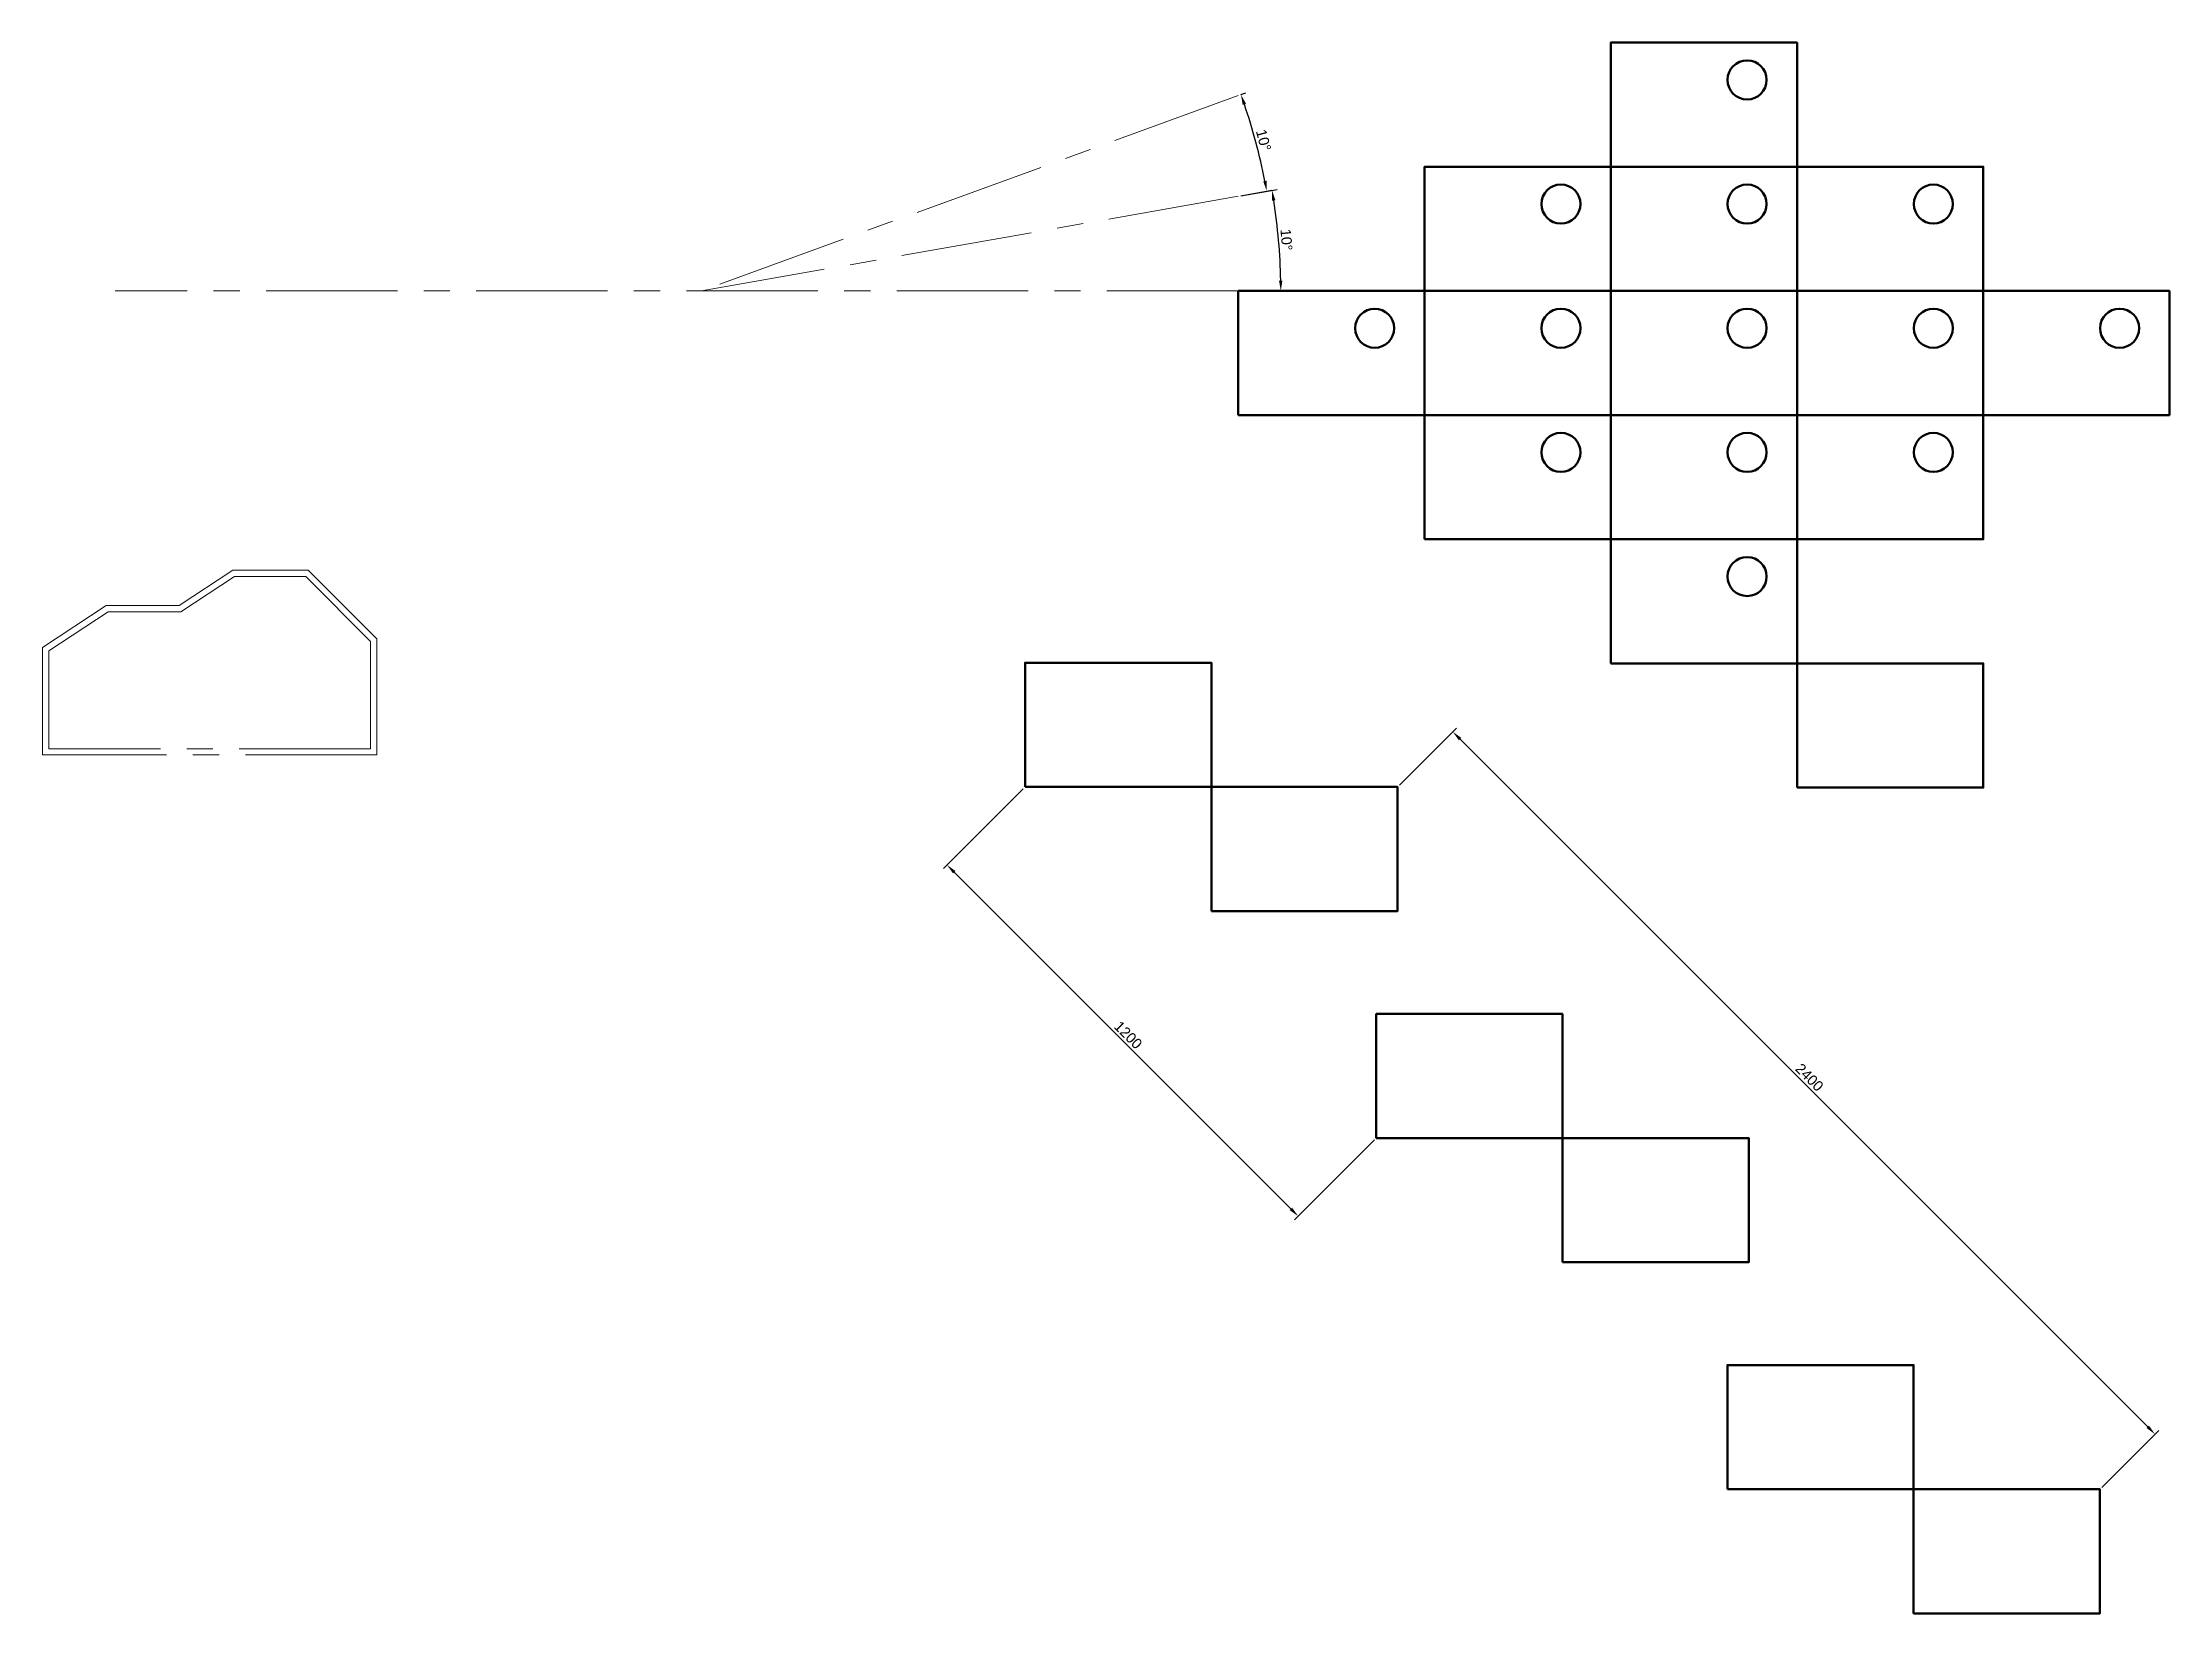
# Model space of a CAD drawing. Header units: centimetres. Extents: x 97323 to 265699, y 20741 to 39605.
# Drawn here: x 117911 to 123050, y 20741 to 24536 of the extents above; entities that cross this region are included whole.
import ezdxf

# ---------------------------------------------------------------- set-up
doc = ezdxf.new("R2010")
doc.units = ezdxf.units.CM
doc.header["$LTSCALE"] = 10
doc.header["$PDMODE"] = 35
doc.header["$PDSIZE"] = 30
doc.linetypes.add('AXES', pattern=[50.8, 31.75, -6.35, 6.35, -6.35])
doc.layers.add('01-FORT-4', color=70, linetype='Continuous', lineweight=50)
doc.layers.add('082-AXE-3', color=62, linetype='AXES', lineweight=9)
doc.layers.add('COTATION', color=7, linetype='Continuous', true_color=0xe61919)
doc.styles.add('ARIAL-SD', font='arial.ttf')
doc.dimstyles.new('ISO-25-SD', dxfattribs={"dimscale": 10, "dimtxt": 2.5, "dimasz": 2.5, "dimexe": 1.25, "dimexo": 0.625, "dimtad": 1, "dimtoh": 1, "dimtxsty": 'ARIAL-SD', "dimcen": 0, "dimadec": 0, "dimazin": 0, "dimtfac": 1, "dimtofl": 0, "dimtmove": 0, "dimatfit": 3, "dimfxl": 1, "dimarcsym": 0})

msp = doc.modelspace()

# ---------------------------------------------------------------- blocks, each defined once
blk = doc.blocks.new('*D59')
at = {"layer": 'COTATION', "color": 0, "lineweight": -2, "transparency": 16777216}
for p, q in [((120806.3, 24165.9), (120893.8, 24181.3)), ((120806.4, 23936.1), (120915.3, 23936.1))]:
    blk.add_line(p, q, dxfattribs=at)
blk.add_arc((119503.1, 23936.1), 1399.7, 1.0234, 8.9766, dxfattribs=at)
at = {"layer": 'COTATION', "color": 0, "transparency": 16777216}
for points in [[(120881.5, 24153.8), (120889.8, 24155.2), (120881.5, 24179.1)], [(120906.7, 23961.1), (120898.4, 23961.1), (120902.8, 23936.1)]]:
    blk.add_solid(points, dxfattribs=at)
at = {"layer": 'Defpoints', "color": 0, "transparency": 16777216}
for p in [(120800.2, 24164.8), (120900.4, 24017.5), (118085.8, 23936.1), (119503.1, 23936.1), (120800.2, 23936.1)]:
    blk.add_point(p, dxfattribs=at)
at = {"layer": 'COTATION', "color": 0, "transparency": 16777216, "insert": (120916.4, 24059.7), "char_height": 25, "attachment_point": 5, "rotation": 275, "style": 'ARIAL-SD'}
blk.add_mtext('10°', dxfattribs=at)
blk = doc.blocks.new('*D60')
at = {"layer": 'COTATION', "color": 0, "lineweight": -2, "transparency": 16777216}
for p, q in [((120806, 24410.3), (120818.1, 24414.7)), ((120806.3, 24165.9), (120881.3, 24179.1))]:
    blk.add_line(p, q, dxfattribs=at)
blk.add_arc((119503.1, 23936.1), 1386.9, 11.0328, 18.9672, dxfattribs=at)
at = {"layer": 'COTATION', "color": 0, "transparency": 16777216}
for points in [[(120810.8, 24385.5), (120818.7, 24388.3), (120806.4, 24410.5)], [(120868.5, 24202.3), (120860.3, 24200.7), (120869, 24176.9)]]:
    blk.add_solid(points, dxfattribs=at)
at = {"layer": 'Defpoints', "color": 0, "transparency": 16777216}
for p in [(120800.2, 24408.2), (120852.7, 24255.9), (120800.2, 24164.8), (119503.1, 23936.1), (119503.1, 23936.1)]:
    blk.add_point(p, dxfattribs=at)
at = {"layer": 'COTATION', "color": 0, "transparency": 16777216, "insert": (120861.1, 24300), "char_height": 25, "attachment_point": 5, "rotation": 285, "style": 'ARIAL-SD'}
blk.add_mtext('10°', dxfattribs=at)
blk = doc.blocks.new('*D66')
at = {"layer": 'COTATION', "color": 0, "lineweight": -2, "transparency": 16777216}
for p, q in [((120280.5, 22733.2), (120087.4, 22540.1)), ((120113.9, 22531.2), (120927.1, 21718.1)), ((121129.1, 21884.6), (120936, 21691.5))]:
    blk.add_line(p, q, dxfattribs=at)
at = {"layer": 'COTATION', "color": 0, "transparency": 16777216}
for points in [[(120116.9, 22534.2), (120111, 22528.3), (120096.3, 22548.9)], [(120930.1, 21721), (120924.2, 21715.1), (120944.8, 21700.4)]]:
    blk.add_solid(points, dxfattribs=at)
at = {"layer": 'Defpoints', "color": 0, "transparency": 16777216}
for p in [(120284.9, 22737.6), (121133.5, 21889.1), (120944.8, 21700.4)]:
    blk.add_point(p, dxfattribs=at)
at = {"layer": 'COTATION', "color": 0, "transparency": 16777216, "insert": (120534, 22138.1), "char_height": 25, "attachment_point": 5, "rotation": 315, "style": 'ARIAL-SD'}
blk.add_mtext('1200', dxfattribs=at)
blk = doc.blocks.new('*D67')
at = {"layer": 'COTATION', "color": 0, "lineweight": -2, "transparency": 16777216}
for p, q in [((121189.4, 22742), (121327.1, 22879.7)), ((121335.9, 22853.2), (122997.6, 21191.5)), ((122886.4, 21045), (123024.1, 21182.7))]:
    blk.add_line(p, q, dxfattribs=at)
at = {"layer": 'COTATION', "color": 0, "transparency": 16777216}
for points in [[(121338.9, 22856.1), (121333, 22850.3), (121318.2, 22870.9)], [(123000.6, 21194.4), (122994.7, 21188.6), (123015.3, 21173.8)]]:
    blk.add_solid(points, dxfattribs=at)
at = {"layer": 'Defpoints', "color": 0, "transparency": 16777216}
for p in [(121184.9, 22737.6), (123015.3, 21173.8), (122882, 21040.5)]:
    blk.add_point(p, dxfattribs=at)
at = {"layer": 'COTATION', "color": 0, "transparency": 16777216, "insert": (122180.2, 22035.8), "char_height": 25, "attachment_point": 5, "rotation": 315, "style": 'ARIAL-SD'}
blk.add_mtext('2400', dxfattribs=at)

# ---------------------------------------------------------------- dimensions: what is measured, and where the dimension line sits
at = {"layer": 'COTATION'}
for base, line1, line2, picture, middle in [((120852.653, 24255.941), ((120800.158, 24408.18), (119503.107, 23936.092)), ((120800.158, 24164.797), (119503.107, 23936.092)), '*D60', (120861.145, 24299.978)), ((120900.422, 24017.477), ((120800.158, 24164.797), (119503.107, 23936.092)), ((120800.158, 23936.092), (118085.788, 23936.092)), '*D59', (120916.405, 24059.74))]:
    dim = msp.add_angular_dim_2l(base=base, line1=line1, line2=line2, dimstyle='ISO-25-SD', dxfattribs=at)
    dim.commit()
    dim.dimension.update_dxf_attribs({"geometry": picture, "text_midpoint": middle})
for p1, p2, distance, picture, middle in [((121184.947, 22737.594), (122882.003, 21040.537), 188.495, '*D67', (122180.206, 22035.797)), ((120284.947, 22737.594), (121133.475, 21889.066), -266.832, '*D66', (120533.978, 22138.096))]:
    dim = msp.add_aligned_dim(p1=p1, p2=p2, distance=distance, dimstyle='ISO-25-SD', dxfattribs=at)
    dim.commit()
    dim.dimension.update_dxf_attribs({"geometry": picture, "text_midpoint": middle})

# ---------------------------------------------------------------- linework, layer by layer
at = {"layer": '01-FORT-4'}
for points in [[(121700.158, 24236.092), (122150.158, 24236.092), (122150.158, 24536.092), (121700.158, 24536.092)], [(121250.158, 23936.092), (121700.158, 23936.092), (121700.158, 24236.092), (121250.158, 24236.092)], [(122150.158, 23936.092), (122600.158, 23936.092), (122600.158, 24236.092), (122150.158, 24236.092)], [(120800.158, 23636.092), (121250.158, 23636.092), (121250.158, 23936.092), (120800.158, 23936.092)], [(121700.158, 23636.092), (122150.158, 23636.092), (122150.158, 23936.092), (121700.158, 23936.092)], [(122600.158, 23636.092), (123050.158, 23636.092), (123050.158, 23936.092), (122600.158, 23936.092)], [(121250.158, 23336.092), (121700.158, 23336.092), (121700.158, 23636.092), (121250.158, 23636.092)], [(122150.158, 23336.092), (122600.158, 23336.092), (122600.158, 23636.092), (122150.158, 23636.092)], [(121700.158, 23036.092), (122150.158, 23036.092), (122150.158, 23336.092), (121700.158, 23336.092)], [(120284.947, 22737.594), (120734.947, 22737.594), (120734.947, 23037.594), (120284.947, 23037.594)], [(122150.158, 22736.092), (122600.158, 22736.092), (122600.158, 23036.092), (122150.158, 23036.092)], [(120734.947, 22437.594), (121184.947, 22437.594), (121184.947, 22737.594), (120734.947, 22737.594)], [(121133.475, 21889.066), (121583.475, 21889.066), (121583.475, 22189.066), (121133.475, 22189.066)], [(121583.475, 21589.066), (122033.475, 21589.066), (122033.475, 21889.066), (121583.475, 21889.066)], [(121982.003, 21040.537), (122432.003, 21040.537), (122432.003, 21340.537), (121982.003, 21340.537)], [(122432.003, 20740.537), (122882.003, 20740.537), (122882.003, 21040.537), (122432.003, 21040.537)]]:
    msp.add_lwpolyline(points, close=True, dxfattribs=at)
for centre in [(122029.597, 24445.863), (121579.597, 24145.863), (122029.597, 24145.863), (122479.597, 24145.863), (121129.597, 23845.863), (121579.597, 23845.863), (122029.597, 23845.863), (122479.597, 23845.863), (122929.597, 23845.863), (121579.597, 23545.863), (122029.597, 23545.863), (122479.597, 23545.863), (122029.597, 23245.863)]:
    msp.add_circle(centre, 47.149, dxfattribs=at)
at = {"layer": '082-AXE-3'}
for p, q in [((120800.158, 24408.18), (119503.107, 23936.092)), ((120800.158, 24164.797), (119503.107, 23936.092)), ((120800.158, 23936.092), (118085.788, 23936.092)), ((118240.658, 23175.942), (118370.321, 23260.94)), ((118245.136, 23160.942), (118374.799, 23245.94)), ((118370.321, 23260.94), (118552.889, 23260.94)), ((118374.799, 23245.94), (118546.676, 23245.94)), ((118546.676, 23245.94), (118703.458, 23089.157)), ((118552.889, 23260.94), (118718.458, 23095.371)), ((117910.659, 23074.041), (118064.471, 23175.942)), ((117925.659, 23065.985), (118068.989, 23160.942)), ((118064.471, 23175.942), (118240.658, 23175.942)), ((118068.989, 23160.942), (118245.136, 23160.942)), ((118703.458, 23089.157), (118703.458, 22829.764)), ((118718.458, 23095.371), (118718.458, 22814.764)), ((117910.659, 22814.764), (117910.659, 23074.041)), ((117925.659, 22829.764), (117925.659, 23065.985)), ((118703.458, 22829.764), (117925.659, 22829.764)), ((118718.458, 22814.764), (117910.659, 22814.764))]:
    msp.add_line(p, q, dxfattribs=at)

msp.set_redraw_order([(e.dxf.handle, doc.entitydb.next_handle()) for e in msp.query("TEXT MTEXT ATTDEF DIMENSION ARC_DIMENSION")])  # texts and dimensions are drawn at this point

doc.saveas('drawing.dxf')
